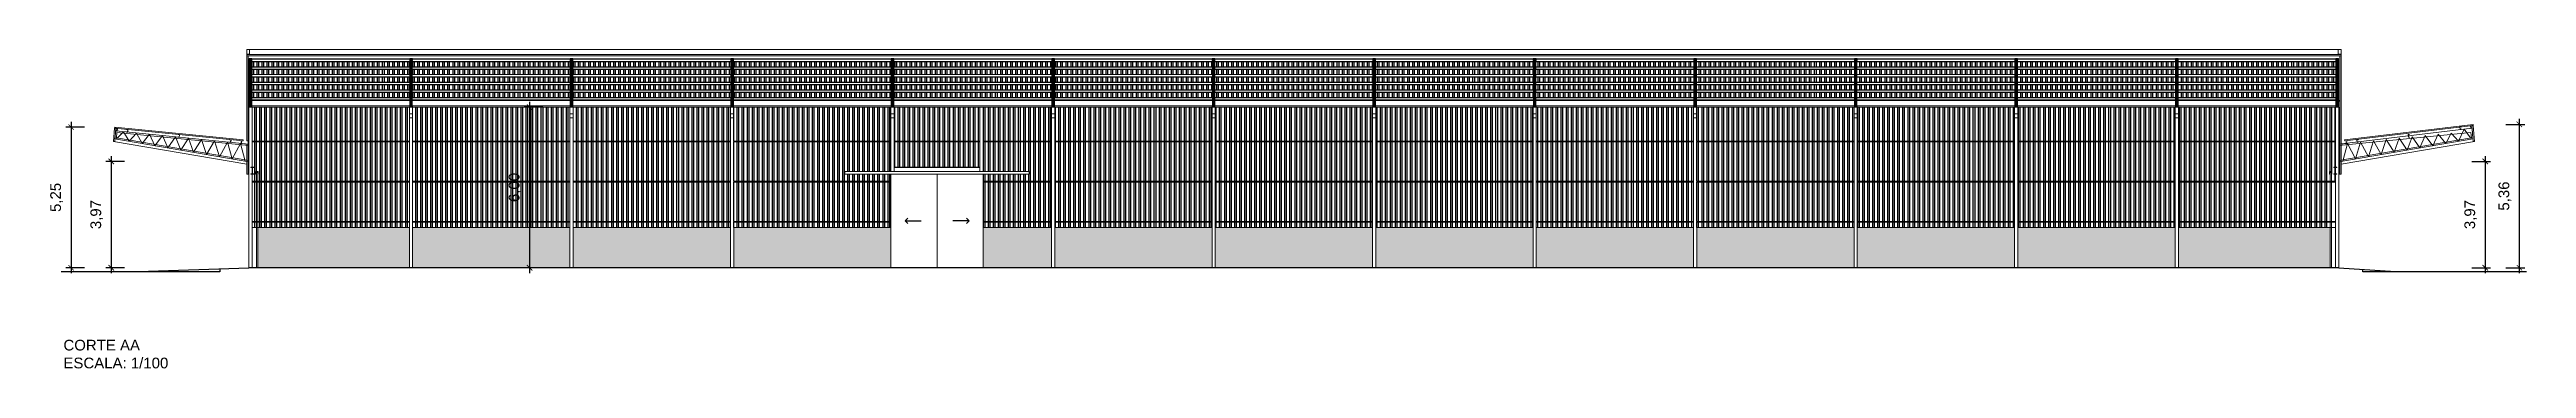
# Model space of a CAD drawing. Header units: inches. Extents: x 1286 to 7442, y -84 to 3420.
# Drawn here: x 2243.6 to 2336, y 80.7 to 92.6 of the extents above; entities that cross this region are included whole.
import ezdxf

# ---------------------------------------------------------------- set-up
doc = ezdxf.new("R2010")
doc.units = ezdxf.units.IN
doc.header["$LTSCALE"] = 3
doc.header["$MEASUREMENT"] = 0
for name, color, linetype, lineweight in [('ARQ_AÇO', 4, 'Continuous', 5), ('ARQ_ESQUADRIAS', 3, 'Continuous', 5), ('ARQ_VISTA', 2, 'Continuous', 5)]:
    doc.layers.add(name, color=color, linetype=linetype, lineweight=lineweight)
for name, color, linetype in [('ARQ_COTAS', 133, 'Continuous'), ('ARQ_HATCH', 8, 'Continuous'), ('ARQ_INDICAÇÃO', 133, 'Continuous'), ('ARQ_TEXTO', 133, 'Continuous')]:
    doc.layers.add(name, color=color, linetype=linetype)
doc.styles.add('1 - 200', font='arial.ttf', dxfattribs={"height": 0.4})
doc.dimstyles.new('1 - 200', dxfattribs={"dimtxt": 0.4, "dimasz": 0.2, "dimexe": 0.2, "dimexo": 0.2, "dimgap": 0.3, "dimtad": 1, "dimzin": 4, "dimtxsty": '1 - 200', "dimblk": 'ARCHTICK', "dimcen": 0.1, "dimdle": 0.2, "dimclrd": 256, "dimclre": 256, "dimclrt": 256, "dimazin": 0, "dimtfac": 1, "dimtix": 1, "dimtofl": 0, "dimtmove": 2, "dimatfit": 3, "dimldrblk": 'OPEN90', "dimfxl": 0.5, "dimfxlon": 1, "dimtolj": 1, "dimtzin": 0, "dimlwd": -1, "dimlwe": -1, "dimarcsym": 0})

msp = doc.modelspace()

# ---------------------------------------------------------------- texts
at = {"layer": 'ARQ_TEXTO', "insert": (2244.088, 81.804), "char_height": 0.4, "attachment_point": 1, "style": '1 - 200'}
msp.add_mtext_dynamic_manual_height_columns('CORTE AA\\PESCALA: 1/100', width=6.22474, gutter_width=10, heights=[0], dxfattribs=at)

# ---------------------------------------------------------------- blocks, each defined once
blk = doc.blocks.new('A$Cf1c9a2c4')
at = {"layer": 'ARQ_AÇO'}
blk.add_lwpolyline([(-0.01, 0.0025), (-0.01, 0.06), (0, 0.06), (0, -0.06), (-0.01, -0.06), (-0.01, -0.0025), (-0.25, -0.0025), (-0.25, -0.06), (-0.26, -0.06), (-0.26, 0.06), (-0.25, 0.06), (-0.25, 0.0025), (-0.01, 0.0025)], dxfattribs=at)
blk = doc.blocks.new('A$Cad615786')
at = {"layer": 'ARQ_AÇO'}
blk.add_lwpolyline([(0.05, 0.005), (0.005, 0.005), (0.005, 0.095), (0.05, 0.095), (0.05, 0.1), (0, 0.1), (0, 0), (0.05, 0), (0.05, 0), (0.05, 0.005)], dxfattribs=at)
blk = doc.blocks.new('_ArchTick')
at = {"color": 0, "linetype": 'ByBlock', "const_width": 0.15}
blk.add_lwpolyline([(-0.5, -0.5), (0.5, 0.5)], dxfattribs=at)
blk = doc.blocks.new('*D178')
at = {"layer": 'ARQ_COTAS', "transparency": 16777216}
for p, q in [((2261.483, 90.695), (2261.483, 84.295)), ((2261.983, 90.495), (2261.283, 90.495)), ((2261.983, 84.495), (2261.283, 84.495))]:
    blk.add_line(p, q, dxfattribs=at)
at = {"layer": 'Defpoints', "color": 0, "transparency": 16777216}
for p in [(2262.999, 90.495), (2261.483, 84.495), (2262.999, 84.495)]:
    blk.add_point(p, dxfattribs=at)
at = {"layer": 'ARQ_COTAS', "transparency": 16777216, "xscale": 0.2, "yscale": 0.2, "zscale": 0.2}
for p, rotation in [((2261.483, 90.495), 90), ((2261.483, 84.495), 270)]:
    blk.add_blockref('_ArchTick', p, dxfattribs=dict(at, rotation=rotation))
at = {"layer": 'ARQ_COTAS', "transparency": 16777216, "insert": (2260.942, 87.495), "char_height": 0.4, "attachment_point": 5, "rotation": 90, "style": '1 - 200'}
blk.add_mtext('\\A1;6,00', dxfattribs=at)
blk = doc.blocks.new('_Open90')
at = {"color": 0, "linetype": 'ByBlock', "lineweight": -2}
for p, q in [((0, 0), (-1, 0)), ((-0.5, 0.5), (0, 0)), ((0, 0), (-0.5, -0.5))]:
    blk.add_line(p, q, dxfattribs=at)
blk = doc.blocks.new('*D179')
at = {"layer": 'ARQ_COTAS', "transparency": 16777216}
for p, q in [((2246.372, 88.466), (2245.672, 88.466)), ((2245.872, 88.666), (2245.872, 84.295)), ((2246.372, 84.495), (2245.672, 84.495))]:
    blk.add_line(p, q, dxfattribs=at)
at = {"layer": 'Defpoints', "color": 0, "transparency": 16777216}
for p in [(2250.929, 88.466), (2245.872, 84.495), (2251.009, 84.495)]:
    blk.add_point(p, dxfattribs=at)
at = {"layer": 'ARQ_COTAS', "transparency": 16777216, "xscale": 0.2, "yscale": 0.2, "zscale": 0.2}
for p, rotation in [((2245.872, 88.466), 90), ((2245.872, 84.495), 270)]:
    blk.add_blockref('_ArchTick', p, dxfattribs=dict(at, rotation=rotation))
at = {"layer": 'ARQ_COTAS', "transparency": 16777216, "insert": (2245.332, 86.481), "char_height": 0.4, "attachment_point": 5, "rotation": 90, "style": '1 - 200'}
blk.add_mtext('\\A1;3,97', dxfattribs=at)
blk = doc.blocks.new('*D180')
at = {"layer": 'ARQ_COTAS', "transparency": 16777216}
for p, q in [((2244.872, 89.749), (2244.172, 89.749)), ((2244.372, 89.949), (2244.372, 84.295)), ((2244.872, 84.495), (2244.172, 84.495))]:
    blk.add_line(p, q, dxfattribs=at)
at = {"layer": 'Defpoints', "color": 0, "transparency": 16777216}
for p in [(2246.003, 89.749), (2244.372, 84.495), (2251.009, 84.495)]:
    blk.add_point(p, dxfattribs=at)
at = {"layer": 'ARQ_COTAS', "transparency": 16777216, "xscale": 0.2, "yscale": 0.2, "zscale": 0.2}
for p, rotation in [((2244.372, 89.749), 90), ((2244.372, 84.495), 270)]:
    blk.add_blockref('_ArchTick', p, dxfattribs=dict(at, rotation=rotation))
at = {"layer": 'ARQ_COTAS', "transparency": 16777216, "insert": (2243.832, 87.122), "char_height": 0.4, "attachment_point": 5, "rotation": 90, "style": '1 - 200'}
blk.add_mtext('\\A1;5,25', dxfattribs=at)
blk = doc.blocks.new('*D181')
at = {"layer": 'ARQ_COTAS', "transparency": 16777216}
for p, q in [((2333.961, 88.466), (2334.661, 88.466)), ((2334.461, 88.666), (2334.461, 84.295)), ((2333.961, 84.495), (2334.661, 84.495))]:
    blk.add_line(p, q, dxfattribs=at)
at = {"layer": 'Defpoints', "color": 0, "transparency": 16777216}
for p in [(2329.079, 88.466), (2328.999, 84.495), (2334.461, 84.495)]:
    blk.add_point(p, dxfattribs=at)
at = {"layer": 'ARQ_COTAS', "transparency": 16777216, "xscale": 0.2, "yscale": 0.2, "zscale": 0.2}
for p, rotation in [((2334.461, 88.466), 90), ((2334.461, 84.495), 270)]:
    blk.add_blockref('_ArchTick', p, dxfattribs=dict(at, rotation=rotation))
at = {"layer": 'ARQ_COTAS', "transparency": 16777216, "insert": (2333.921, 86.481), "char_height": 0.4, "attachment_point": 5, "rotation": 90, "style": '1 - 200'}
blk.add_mtext('\\A1;3,97', dxfattribs=at)
blk = doc.blocks.new('*D182')
at = {"layer": 'ARQ_COTAS', "transparency": 16777216}
for p, q in [((2335.233, 89.851), (2335.933, 89.851)), ((2335.733, 90.051), (2335.733, 84.295)), ((2335.233, 84.495), (2335.933, 84.495))]:
    blk.add_line(p, q, dxfattribs=at)
at = {"layer": 'Defpoints', "color": 0, "transparency": 16777216}
for p in [(2334.006, 89.851), (2328.999, 84.495), (2335.733, 84.495)]:
    blk.add_point(p, dxfattribs=at)
at = {"layer": 'ARQ_COTAS', "transparency": 16777216, "xscale": 0.2, "yscale": 0.2, "zscale": 0.2}
for p, rotation in [((2335.733, 89.851), 90), ((2335.733, 84.495), 270)]:
    blk.add_blockref('_ArchTick', p, dxfattribs=dict(at, rotation=rotation))
at = {"layer": 'ARQ_COTAS', "transparency": 16777216, "insert": (2335.193, 87.173), "char_height": 0.4, "attachment_point": 5, "rotation": 90, "style": '1 - 200'}
blk.add_mtext('\\A1;5,36', dxfattribs=at)

# ---------------------------------------------------------------- dimensions: what is measured, and where the dimension line sits
at = {"layer": 'ARQ_COTAS'}
for base, p1, p2, picture, middle in [((2261.483, 84.495), (2262.999, 90.495), (2262.999, 84.495), '*D178', (2260.942, 87.495)), ((2244.372, 84.495), (2246.003, 89.749), (2251.009, 84.495), '*D180', (2243.832, 87.122)), ((2335.733, 84.495), (2334.006, 89.851), (2328.999, 84.495), '*D182', (2335.193, 87.173)), ((2245.872, 84.495), (2250.929, 88.466), (2251.009, 84.495), '*D179', (2245.332, 86.481)), ((2334.461, 84.495), (2329.079, 88.466), (2328.999, 84.495), '*D181', (2333.921, 86.481))]:
    dim = msp.add_linear_dim(base=base, p1=p1, p2=p2, angle=90, dimstyle='1 - 200', dxfattribs=at)
    dim.commit()
    dim.dimension.update_dxf_attribs({"geometry": picture, "text_midpoint": middle})

# ---------------------------------------------------------------- hatches: boundary and pattern name
at = {"layer": 'ARQ_HATCH'}
h = msp.add_hatch(dxfattribs=at)
h.set_pattern_fill('ANSI32', scale=0.5, angle=45)
h.paths.add_polyline_path([(2257.011, 91.039), (2251.117, 91.039), (2251.117, 90.859), (2257.011, 90.859)])
h.paths.add_polyline_path([(2257.011, 91.3), (2257.011, 91.325), (2251.117, 91.325), (2251.117, 91.3), (2251.117, 91.146), (2257.011, 91.146)])
h.paths.add_polyline_path([(2257.011, 91.612), (2251.117, 91.612), (2251.117, 91.432), (2257.011, 91.432)])
h.paths.add_polyline_path([(2257.011, 91.899), (2251.117, 91.899), (2251.117, 91.719), (2257.011, 91.719)])
h.paths.add_polyline_path([(2257.011, 92.185), (2251.117, 92.185), (2251.117, 92.005), (2257.011, 92.005)])
h.paths.add_polyline_path([(2263.001, 92.185), (2257.107, 92.185), (2257.107, 92.005), (2263.001, 92.005)])
h.paths.add_polyline_path([(2263.001, 91.899), (2257.107, 91.899), (2257.107, 91.719), (2263.001, 91.719)])
h.paths.add_polyline_path([(2263.001, 91.612), (2257.107, 91.612), (2257.107, 91.432), (2263.001, 91.432)])
h.paths.add_polyline_path([(2263.001, 91.3), (2263.001, 91.325), (2257.107, 91.325), (2257.107, 91.3), (2257.107, 91.146), (2263.001, 91.146)])
h.paths.add_polyline_path([(2263.001, 91.039), (2257.107, 91.039), (2257.107, 90.859), (2263.001, 90.859)])
h.paths.add_polyline_path([(2268.991, 91.039), (2263.097, 91.039), (2263.097, 90.859), (2268.991, 90.859)])
h.paths.add_polyline_path([(2268.991, 91.3), (2268.991, 91.325), (2263.097, 91.325), (2263.097, 91.3), (2263.097, 91.146), (2268.991, 91.146)])
h.paths.add_polyline_path([(2268.991, 91.612), (2263.097, 91.612), (2263.097, 91.432), (2268.991, 91.432)])
h.paths.add_polyline_path([(2268.991, 91.899), (2263.097, 91.899), (2263.097, 91.719), (2268.991, 91.719)])
h.paths.add_polyline_path([(2268.991, 92.185), (2263.097, 92.185), (2263.097, 92.005), (2268.991, 92.005)])
h.paths.add_polyline_path([(2274.981, 91.039), (2269.087, 91.039), (2269.087, 90.859), (2274.981, 90.859)])
h.paths.add_polyline_path([(2274.981, 91.3), (2274.981, 91.325), (2269.087, 91.325), (2269.087, 91.3), (2269.087, 91.146), (2274.981, 91.146)])
h.paths.add_polyline_path([(2274.981, 91.612), (2269.087, 91.612), (2269.087, 91.432), (2274.981, 91.432)])
h.paths.add_polyline_path([(2274.981, 91.899), (2269.087, 91.899), (2269.087, 91.719), (2274.981, 91.719)])
h.paths.add_polyline_path([(2274.981, 92.185), (2269.087, 92.185), (2269.087, 92.005), (2274.981, 92.005)])
h.paths.add_polyline_path([(2280.971, 91.039), (2275.077, 91.039), (2275.077, 90.859), (2280.971, 90.859)])
h.paths.add_polyline_path([(2280.971, 91.3), (2280.971, 91.325), (2275.077, 91.325), (2275.077, 91.3), (2275.077, 91.146), (2280.971, 91.146)])
h.paths.add_polyline_path([(2280.971, 91.612), (2275.077, 91.612), (2275.077, 91.432), (2280.971, 91.432)])
h.paths.add_polyline_path([(2280.971, 91.899), (2275.077, 91.899), (2275.077, 91.719), (2280.971, 91.719)])
h.paths.add_polyline_path([(2280.971, 92.185), (2275.077, 92.185), (2275.077, 92.005), (2280.971, 92.005)])
h.paths.add_polyline_path([(2286.961, 91.039), (2281.067, 91.039), (2281.067, 90.859), (2286.961, 90.859)])
h.paths.add_polyline_path([(2286.961, 91.3), (2286.961, 91.325), (2281.067, 91.325), (2281.067, 91.3), (2281.067, 91.146), (2286.961, 91.146)])
h.paths.add_polyline_path([(2286.961, 91.612), (2281.067, 91.612), (2281.067, 91.432), (2286.961, 91.432)])
h.paths.add_polyline_path([(2286.961, 91.899), (2281.067, 91.899), (2281.067, 91.719), (2286.961, 91.719)])
h.paths.add_polyline_path([(2286.961, 92.185), (2281.067, 92.185), (2281.067, 92.005), (2286.961, 92.005)])
h.paths.add_polyline_path([(2292.951, 92.185), (2287.057, 92.185), (2287.057, 92.005), (2292.951, 92.005)])
h.paths.add_polyline_path([(2292.951, 91.899), (2287.057, 91.899), (2287.057, 91.719), (2292.951, 91.719)])
h.paths.add_polyline_path([(2292.951, 91.612), (2287.057, 91.612), (2287.057, 91.432), (2292.951, 91.432)])
h.paths.add_polyline_path([(2292.951, 91.3), (2292.951, 91.325), (2287.057, 91.325), (2287.057, 91.3), (2287.057, 91.146), (2292.951, 91.146)])
h.paths.add_polyline_path([(2292.951, 91.039), (2287.057, 91.039), (2287.057, 90.859), (2292.951, 90.859)])
h.paths.add_polyline_path([(2298.941, 91.039), (2293.047, 91.039), (2293.047, 90.859), (2298.941, 90.859)])
h.paths.add_polyline_path([(2298.941, 91.3), (2298.941, 91.325), (2293.047, 91.325), (2293.047, 91.3), (2293.047, 91.146), (2298.941, 91.146)])
h.paths.add_polyline_path([(2298.941, 91.612), (2293.047, 91.612), (2293.047, 91.432), (2298.941, 91.432)])
h.paths.add_polyline_path([(2298.941, 91.899), (2293.047, 91.899), (2293.047, 91.719), (2298.941, 91.719)])
h.paths.add_polyline_path([(2298.941, 92.185), (2293.047, 92.185), (2293.047, 92.005), (2298.941, 92.005)])
h.paths.add_polyline_path([(2304.931, 92.185), (2299.037, 92.185), (2299.037, 92.005), (2304.931, 92.005)])
h.paths.add_polyline_path([(2304.931, 91.612), (2299.037, 91.612), (2299.037, 91.432), (2304.931, 91.432)])
h.paths.add_polyline_path([(2304.931, 91.899), (2299.037, 91.899), (2299.037, 91.719), (2304.931, 91.719)])
h.paths.add_polyline_path([(2304.931, 91.3), (2304.931, 91.325), (2299.037, 91.325), (2299.037, 91.3), (2299.037, 91.146), (2304.931, 91.146)])
h.paths.add_polyline_path([(2304.931, 91.039), (2299.037, 91.039), (2299.037, 90.859), (2304.931, 90.859)])
h.paths.add_polyline_path([(2310.921, 91.039), (2305.027, 91.039), (2305.027, 90.859), (2310.921, 90.859)])
h.paths.add_polyline_path([(2310.921, 91.3), (2310.921, 91.325), (2305.027, 91.325), (2305.027, 91.3), (2305.027, 91.146), (2310.921, 91.146)])
h.paths.add_polyline_path([(2310.921, 91.612), (2305.027, 91.612), (2305.027, 91.432), (2310.921, 91.432)])
h.paths.add_polyline_path([(2310.921, 91.899), (2305.027, 91.899), (2305.027, 91.719), (2310.921, 91.719)])
h.paths.add_polyline_path([(2310.921, 92.185), (2305.027, 92.185), (2305.027, 92.005), (2310.921, 92.005)])
h.paths.add_polyline_path([(2316.911, 92.185), (2311.017, 92.185), (2311.017, 92.005), (2316.911, 92.005)])
h.paths.add_polyline_path([(2316.911, 91.899), (2311.017, 91.899), (2311.017, 91.719), (2316.911, 91.719)])
h.paths.add_polyline_path([(2316.911, 91.612), (2311.017, 91.612), (2311.017, 91.432), (2316.911, 91.432)])
h.paths.add_polyline_path([(2316.911, 91.3), (2316.911, 91.325), (2311.017, 91.325), (2311.017, 91.3), (2311.017, 91.146), (2316.911, 91.146)])
h.paths.add_polyline_path([(2316.911, 91.039), (2311.017, 91.039), (2311.017, 90.859), (2316.911, 90.859)])
h.paths.add_polyline_path([(2328.891, 91.039), (2322.997, 91.039), (2322.997, 90.859), (2328.891, 90.859)])
h.paths.add_polyline_path([(2328.891, 91.3), (2328.891, 91.325), (2322.997, 91.325), (2322.997, 91.3), (2322.997, 91.146), (2328.891, 91.146)])
h.paths.add_polyline_path([(2328.891, 91.612), (2322.997, 91.612), (2322.997, 91.432), (2328.891, 91.432)])
h.paths.add_polyline_path([(2328.891, 91.899), (2322.997, 91.899), (2322.997, 91.719), (2328.891, 91.719)])
h.paths.add_polyline_path([(2328.891, 92.185), (2322.997, 92.185), (2322.997, 92.005), (2328.891, 92.005)])
h.paths.add_polyline_path([(2322.901, 92.185), (2317.007, 92.185), (2317.007, 92.005), (2322.901, 92.005)])
h.paths.add_polyline_path([(2322.901, 91.899), (2317.007, 91.899), (2317.007, 91.719), (2322.901, 91.719)])
h.paths.add_polyline_path([(2322.901, 91.612), (2317.007, 91.612), (2317.007, 91.432), (2322.901, 91.432)])
h.paths.add_polyline_path([(2322.901, 91.3), (2322.901, 91.325), (2317.007, 91.325), (2317.007, 91.3), (2317.007, 91.146), (2322.901, 91.146)])
h.paths.add_polyline_path([(2322.901, 91.039), (2317.007, 91.039), (2317.007, 90.859), (2322.901, 90.859)])
h = msp.add_hatch(dxfattribs=at)
h.set_pattern_fill('ANSI32', color=250, scale=0.5, angle=45)
h.set_pattern_definition([(90, (2312.17093, 86.09793), (-0.1875, 0), []), (90, (2312.23343, 86.16043), (-0.1875, 0), [])])
h.paths.add_polyline_path([(2316.899, 86.195), (2311.029, 86.195), (2311.029, 85.995), (2316.899, 85.995)])
h.paths.add_polyline_path([(2328.669, 86.195), (2323.009, 86.195), (2323.009, 85.995), (2328.669, 85.995)])
h.paths.add_polyline_path([(2322.889, 86.195), (2317.019, 86.195), (2317.019, 85.995), (2322.889, 85.995)])
h.paths.add_polyline_path([(2310.909, 86.195), (2305.039, 86.195), (2305.039, 85.995), (2310.909, 85.995)])
h.paths.add_polyline_path([(2304.919, 86.195), (2299.049, 86.195), (2299.049, 85.995), (2304.919, 85.995)])
h.paths.add_polyline_path([(2292.939, 86.195), (2287.069, 86.195), (2287.069, 85.995), (2292.939, 85.995)])
h.paths.add_polyline_path([(2298.929, 86.195), (2293.059, 86.195), (2293.059, 85.995), (2298.929, 85.995)])
h.paths.add_polyline_path([(2286.949, 86.195), (2281.079, 86.195), (2281.079, 85.995), (2286.949, 85.995)])
h.paths.add_polyline_path([(2280.959, 86.195), (2278.409, 86.195), (2278.409, 85.995), (2280.959, 85.995)])
h.paths.add_polyline_path([(2274.969, 86.195), (2269.099, 86.195), (2269.099, 85.995), (2274.969, 85.995)])
h.paths.add_polyline_path([(2268.979, 86.195), (2263.109, 86.195), (2263.109, 85.995), (2268.979, 85.995)])
h.paths.add_polyline_path([(2262.989, 86.195), (2257.119, 86.195), (2257.119, 85.995), (2262.989, 85.995)])
h.paths.add_polyline_path([(2256.999, 86.195), (2251.339, 86.195), (2251.339, 85.995), (2256.999, 85.995)])
h.paths.add_polyline_path([(2251.289, 87.695), (2251.129, 87.695), (2251.129, 86.225), (2251.289, 86.225)])
h.paths.add_polyline_path([(2251.289, 86.195), (2251.129, 86.195), (2251.129, 85.995), (2251.289, 85.995)])
h.paths.add_polyline_path([(2256.999, 87.695), (2251.339, 87.695), (2251.339, 86.225), (2256.999, 86.225)])
h.paths.add_polyline_path([(2256.999, 89.195), (2251.129, 89.195), (2251.129, 88.255), (2251.199, 88.255), (2251.199, 88.245), (2251.142, 88.245), (2251.142, 88.005), (2251.199, 88.005), (2251.199, 87.995), (2251.129, 87.995), (2251.129, 87.725), (2251.289, 87.725), (2251.289, 87.995), (2251.269, 87.995), (2251.269, 88.095), (2251.359, 88.095), (2251.359, 87.995), (2251.358, 87.725), (2256.999, 87.725)])
h.paths.add_polyline_path([(2256.999, 90.495), (2251.129, 90.495), (2251.129, 89.225), (2256.999, 89.225)])
h.paths.add_polyline_path([(2262.989, 90.495), (2257.119, 90.495), (2257.119, 89.225), (2262.989, 89.225)])
h.paths.add_polyline_path([(2262.989, 89.195), (2257.119, 89.195), (2257.119, 87.725), (2262.989, 87.725)])
h.paths.add_polyline_path([(2262.989, 87.695), (2257.119, 87.695), (2257.119, 86.225), (2262.989, 86.225)])
h.paths.add_polyline_path([(2268.979, 87.695), (2263.109, 87.695), (2263.109, 86.225), (2268.979, 86.225)])
h.paths.add_polyline_path([(2268.979, 89.195), (2263.109, 89.195), (2263.109, 87.725), (2268.979, 87.725)])
h.paths.add_polyline_path([(2268.979, 90.495), (2263.109, 90.495), (2263.109, 89.225), (2268.979, 89.225)])
h.paths.add_polyline_path([(2274.969, 90.495), (2269.099, 90.495), (2269.099, 89.225), (2274.969, 89.225)])
h.paths.add_polyline_path([(2274.969, 89.195), (2269.099, 89.195), (2269.099, 87.725), (2274.969, 87.725), (2274.969, 87.995), (2273.249, 87.995), (2273.249, 88.095), (2274.969, 88.095)])
h.paths.add_polyline_path([(2274.969, 87.695), (2269.099, 87.695), (2269.099, 86.225), (2274.969, 86.225)])
h.paths.add_polyline_path([(2278.289, 89.195), (2275.089, 89.195), (2275.089, 88.255), (2278.289, 88.255)])
h.paths.add_polyline_path([(2278.289, 90.495), (2275.089, 90.495), (2275.089, 89.225), (2278.289, 89.225)])
h.paths.add_polyline_path([(2280.959, 90.495), (2278.409, 90.495), (2278.409, 89.225), (2280.959, 89.225)])
h.paths.add_polyline_path([(2280.959, 89.195), (2278.409, 89.195), (2278.409, 88.095), (2280.129, 88.095), (2280.129, 87.995), (2278.409, 87.995), (2278.409, 87.725), (2280.959, 87.725)])
h.paths.add_polyline_path([(2280.959, 87.695), (2278.409, 87.695), (2278.409, 86.225), (2280.959, 86.225)])
h.paths.add_polyline_path([(2286.949, 87.695), (2281.079, 87.695), (2281.079, 86.225), (2286.949, 86.225)])
h.paths.add_polyline_path([(2286.949, 89.195), (2281.079, 89.195), (2281.079, 87.725), (2286.949, 87.725)])
h.paths.add_polyline_path([(2286.949, 90.495), (2281.079, 90.495), (2281.079, 89.225), (2286.949, 89.225)])
h.paths.add_polyline_path([(2292.939, 89.195), (2287.069, 89.195), (2287.069, 87.725), (2292.939, 87.725)])
h.paths.add_polyline_path([(2292.939, 87.695), (2287.069, 87.695), (2287.069, 86.225), (2292.939, 86.225)])
h.paths.add_polyline_path([(2292.939, 90.495), (2287.069, 90.495), (2287.069, 89.225), (2292.939, 89.225)])
h.paths.add_polyline_path([(2298.929, 90.495), (2293.059, 90.495), (2293.059, 89.225), (2298.929, 89.225)])
h.paths.add_polyline_path([(2298.929, 87.695), (2293.059, 87.695), (2293.059, 86.225), (2298.929, 86.225)])
h.paths.add_polyline_path([(2298.929, 89.195), (2293.059, 89.195), (2293.059, 87.725), (2298.929, 87.725)])
h.paths.add_polyline_path([(2304.919, 89.195), (2299.049, 89.195), (2299.049, 87.725), (2304.919, 87.725)])
h.paths.add_polyline_path([(2304.919, 90.495), (2299.049, 90.495), (2299.049, 89.225), (2304.919, 89.225)])
h.paths.add_polyline_path([(2304.919, 87.695), (2299.049, 87.695), (2299.049, 86.225), (2304.919, 86.225)])
h.paths.add_polyline_path([(2310.909, 87.695), (2305.039, 87.695), (2305.039, 86.225), (2310.909, 86.225)])
h.paths.add_polyline_path([(2310.909, 89.195), (2305.039, 89.195), (2305.039, 87.725), (2310.909, 87.725)])
h.paths.add_polyline_path([(2310.909, 90.495), (2305.039, 90.495), (2305.039, 89.225), (2310.909, 89.225)])
h.paths.add_polyline_path([(2316.899, 90.495), (2311.029, 90.495), (2311.029, 89.225), (2316.899, 89.225)])
h.paths.add_polyline_path([(2316.899, 89.195), (2311.029, 89.195), (2311.029, 87.725), (2316.899, 87.725)])
h.paths.add_polyline_path([(2316.899, 87.695), (2311.029, 87.695), (2311.029, 86.225), (2316.899, 86.225)])
h.paths.add_polyline_path([(2322.889, 87.695), (2317.019, 87.695), (2317.019, 86.225), (2322.889, 86.225)])
h.paths.add_polyline_path([(2322.889, 89.195), (2317.019, 89.195), (2317.019, 87.725), (2322.889, 87.725)])
h.paths.add_polyline_path([(2322.889, 90.495), (2317.019, 90.495), (2317.019, 89.225), (2322.889, 89.225)])
h.paths.add_polyline_path([(2328.879, 90.495), (2323.009, 90.495), (2323.009, 89.225), (2328.879, 89.225)])
h.paths.add_polyline_path([(2328.879, 89.195), (2323.009, 89.195), (2323.009, 87.725), (2328.669, 87.725), (2328.669, 87.995), (2328.649, 87.995), (2328.649, 88.095), (2328.739, 88.095), (2328.739, 87.995), (2328.738, 87.725), (2328.879, 87.725), (2328.879, 87.995), (2328.809, 87.995), (2328.809, 88.005), (2328.867, 88.005), (2328.867, 88.245), (2328.809, 88.245), (2328.809, 88.255), (2328.879, 88.255)])
h.paths.add_polyline_path([(2328.669, 87.695), (2323.009, 87.695), (2323.009, 86.225), (2328.669, 86.225)])
h = msp.add_hatch(dxfattribs=at)
h.set_pattern_fill('AR-SAND', color=250, scale=0.2)
h.set_pattern_definition([(37.5, (0, 0), (-0.01259867, 0.385364754), [0, -0.304, 0, -0.34, 0, -0.325]), (7.5, (0, 0), (0.35395534, 0.56442921), [0, -0.164, 0, -0.274, 0, -0.105]), (327.5, (-0.246, 0), (0.62282837, 0.00113181), [0, -0.1, 0, -0.36, 0, -0.47]), (317.5, (-0.246, 0), (0.60122532, 0.17553511), [0, -0.05, 0, -0.236, 0, -0.27])])
h.paths.add_polyline_path([(2328.669, 85.995), (2323.009, 85.995), (2323.009, 84.495), (2328.669, 84.495)])
h.paths.add_polyline_path([(2322.889, 85.995), (2317.019, 85.995), (2317.019, 84.495), (2322.889, 84.495)])
h.paths.add_polyline_path([(2316.899, 85.995), (2311.029, 85.995), (2311.029, 84.495), (2316.899, 84.495)])
h.paths.add_polyline_path([(2310.909, 85.995), (2305.039, 85.995), (2305.039, 84.495), (2310.909, 84.495)])
h.paths.add_polyline_path([(2304.919, 85.995), (2299.049, 85.995), (2299.049, 84.495), (2304.919, 84.495)])
h.paths.add_polyline_path([(2298.929, 85.995), (2293.059, 85.995), (2293.059, 84.495), (2298.929, 84.495)])
h.paths.add_polyline_path([(2292.939, 85.995), (2287.069, 85.995), (2287.069, 84.495), (2292.939, 84.495)])
h.paths.add_polyline_path([(2286.949, 85.995), (2281.079, 85.995), (2281.079, 84.495), (2286.949, 84.495)])
h.paths.add_polyline_path([(2280.959, 85.995), (2278.409, 85.995), (2278.409, 84.495), (2280.959, 84.495)])
h.paths.add_polyline_path([(2274.969, 85.995), (2269.099, 85.995), (2269.099, 84.495), (2274.969, 84.495)])
h.paths.add_polyline_path([(2268.979, 85.995), (2263.109, 85.995), (2263.109, 84.495), (2268.979, 84.495)])
h.paths.add_polyline_path([(2262.989, 85.995), (2257.119, 85.995), (2257.119, 84.495), (2262.989, 84.495)])
h.paths.add_polyline_path([(2256.999, 85.995), (2251.339, 85.995), (2251.339, 84.495), (2256.999, 84.495)])

# ---------------------------------------------------------------- linework, layer by layer
at = {"color": 6}
for points in [[(2249.922, 84.448), (2249.922, 84.345), (2244.009, 84.345)], [(2328.999, 84.495), (2251.009, 84.495)], [(2335.999, 84.345), (2329.888, 84.345), (2329.888, 84.426)]]:
    msp.add_lwpolyline(points, dxfattribs=at)
at = {"layer": 'ARQ_AÇO'}
for points in [[(2251.029, 92.465), (2250.929, 92.465), (2250.929, 92.212), (2250.927, 92.212), (2250.927, 92.467), (2251.029, 92.467), (2251.029, 92.465)], [(2328.979, 92.465), (2329.079, 92.465), (2329.079, 92.212), (2329.081, 92.212), (2329.081, 92.467), (2328.979, 92.467), (2328.979, 92.465)], [(2246, 89.209), (2245.95, 89.214), (2245.999, 89.71), (2246.049, 89.705), (2246, 89.209)], [(2245.999, 89.71), (2246.003, 89.749), (2250.796, 89.27), (2250.792, 89.23), (2245.999, 89.71)], [(2334.01, 89.811), (2334.006, 89.851), (2329.213, 89.27), (2329.217, 89.23), (2334.01, 89.811)], [(2334.009, 89.209), (2334.059, 89.214), (2334.01, 89.811), (2333.96, 89.806), (2334.009, 89.209)], [(2251.009, 84.495), (2246.889, 84.355), (2246.89, 84.345), (2251.01, 84.485), (2251.009, 84.495)], [(2331.111, 84.355), (2331.111, 84.345), (2328.999, 84.485), (2328.999, 84.495), (2331.111, 84.355)]]:
    msp.add_lwpolyline(points, dxfattribs=at)
for points in [[(2250.929, 92.415), (2329.079, 92.415), (2329.079, 92.465), (2250.929, 92.465)], [(2250.979, 89.235), (2250.929, 89.235), (2250.929, 92.415), (2250.979, 92.415)], [(2251.021, 92.311), (2251.117, 92.311), (2251.117, 92.237), (2251.119, 92.237), (2251.119, 92.313), (2251.019, 92.313), (2251.019, 92.237), (2251.021, 92.237)], [(2251.117, 92.311), (2251.021, 92.311), (2251.021, 92.237), (2251.019, 92.237), (2251.019, 92.313), (2251.119, 92.313), (2251.119, 92.237), (2251.117, 92.237)], [(2257.011, 92.311), (2257.107, 92.311), (2257.107, 92.237), (2257.109, 92.237), (2257.109, 92.313), (2257.009, 92.313), (2257.009, 92.237), (2257.011, 92.237)], [(2263.001, 92.311), (2263.097, 92.311), (2263.097, 92.237), (2263.099, 92.237), (2263.099, 92.313), (2262.999, 92.313), (2262.999, 92.237), (2263.001, 92.237)], [(2268.991, 92.311), (2269.087, 92.311), (2269.087, 92.237), (2269.089, 92.237), (2269.089, 92.313), (2268.989, 92.313), (2268.989, 92.237), (2268.991, 92.237)], [(2274.981, 92.311), (2275.077, 92.311), (2275.077, 92.237), (2275.079, 92.237), (2275.079, 92.313), (2274.979, 92.313), (2274.979, 92.237), (2274.981, 92.237)], [(2280.971, 92.311), (2281.067, 92.311), (2281.067, 92.237), (2281.069, 92.237), (2281.069, 92.313), (2280.969, 92.313), (2280.969, 92.237), (2280.971, 92.237)], [(2286.961, 92.311), (2287.057, 92.311), (2287.057, 92.237), (2287.059, 92.237), (2287.059, 92.313), (2286.959, 92.313), (2286.959, 92.237), (2286.961, 92.237)], [(2292.951, 92.311), (2293.047, 92.311), (2293.047, 92.237), (2293.049, 92.237), (2293.049, 92.313), (2292.949, 92.313), (2292.949, 92.237), (2292.951, 92.237)], [(2298.941, 92.311), (2299.037, 92.311), (2299.037, 92.237), (2299.039, 92.237), (2299.039, 92.313), (2298.939, 92.313), (2298.939, 92.237), (2298.941, 92.237)], [(2304.931, 92.311), (2305.027, 92.311), (2305.027, 92.237), (2305.029, 92.237), (2305.029, 92.313), (2304.929, 92.313), (2304.929, 92.237), (2304.931, 92.237)], [(2310.921, 92.311), (2311.017, 92.311), (2311.017, 92.237), (2311.019, 92.237), (2311.019, 92.313), (2310.919, 92.313), (2310.919, 92.237), (2310.921, 92.237)], [(2316.911, 92.311), (2317.007, 92.311), (2317.007, 92.237), (2317.009, 92.237), (2317.009, 92.313), (2316.909, 92.313), (2316.909, 92.237), (2316.911, 92.237)], [(2322.901, 92.311), (2322.997, 92.311), (2322.997, 92.237), (2322.999, 92.237), (2322.999, 92.313), (2322.899, 92.313), (2322.899, 92.237), (2322.901, 92.237)], [(2328.891, 92.311), (2328.987, 92.311), (2328.987, 92.237), (2328.989, 92.237), (2328.989, 92.313), (2328.889, 92.313), (2328.889, 92.237), (2328.891, 92.237)], [(2329.079, 87.995), (2329.029, 87.995), (2329.029, 92.415), (2329.079, 92.415)], [(2250.979, 90.715), (2251.009, 90.715), (2251.009, 90.745), (2250.979, 90.745)], [(2251.021, 91.3), (2251.051, 91.3), (2251.051, 91.342), (2251.021, 91.342)], [(2251.021, 91.3), (2251.051, 91.3), (2251.051, 91.342), (2251.021, 91.342)], [(2251.117, 91.3), (2251.087, 91.3), (2251.087, 91.342), (2251.117, 91.342)], [(2251.117, 91.3), (2251.087, 91.3), (2251.087, 91.342), (2251.117, 91.342)], [(2257.011, 91.3), (2257.041, 91.3), (2257.041, 91.342), (2257.011, 91.342)], [(2257.107, 91.3), (2257.077, 91.3), (2257.077, 91.342), (2257.107, 91.342)], [(2263.001, 91.3), (2263.031, 91.3), (2263.031, 91.342), (2263.001, 91.342)], [(2263.097, 91.3), (2263.067, 91.3), (2263.067, 91.342), (2263.097, 91.342)], [(2268.991, 91.3), (2269.021, 91.3), (2269.021, 91.342), (2268.991, 91.342)], [(2269.087, 91.3), (2269.057, 91.3), (2269.057, 91.342), (2269.087, 91.342)], [(2274.981, 91.3), (2275.011, 91.3), (2275.011, 91.342), (2274.981, 91.342)], [(2275.077, 91.3), (2275.047, 91.3), (2275.047, 91.342), (2275.077, 91.342)], [(2280.971, 91.3), (2281.001, 91.3), (2281.001, 91.342), (2280.971, 91.342)], [(2281.067, 91.3), (2281.037, 91.3), (2281.037, 91.342), (2281.067, 91.342)], [(2286.961, 91.3), (2286.991, 91.3), (2286.991, 91.342), (2286.961, 91.342)], [(2287.057, 91.3), (2287.027, 91.3), (2287.027, 91.342), (2287.057, 91.342)], [(2292.951, 91.3), (2292.981, 91.3), (2292.981, 91.342), (2292.951, 91.342)], [(2293.047, 91.3), (2293.017, 91.3), (2293.017, 91.342), (2293.047, 91.342)], [(2298.941, 91.3), (2298.971, 91.3), (2298.971, 91.342), (2298.941, 91.342)], [(2299.037, 91.3), (2299.007, 91.3), (2299.007, 91.342), (2299.037, 91.342)], [(2304.931, 91.3), (2304.961, 91.3), (2304.961, 91.342), (2304.931, 91.342)], [(2305.027, 91.3), (2304.997, 91.3), (2304.997, 91.342), (2305.027, 91.342)], [(2310.921, 91.3), (2310.951, 91.3), (2310.951, 91.342), (2310.921, 91.342)], [(2311.017, 91.3), (2310.987, 91.3), (2310.987, 91.342), (2311.017, 91.342)], [(2316.911, 91.3), (2316.941, 91.3), (2316.941, 91.342), (2316.911, 91.342)], [(2317.007, 91.3), (2316.977, 91.3), (2316.977, 91.342), (2317.007, 91.342)], [(2322.901, 91.3), (2322.931, 91.3), (2322.931, 91.342), (2322.901, 91.342)], [(2322.997, 91.3), (2322.967, 91.3), (2322.967, 91.342), (2322.997, 91.342)], [(2328.891, 91.3), (2328.921, 91.3), (2328.921, 91.342), (2328.891, 91.342)], [(2328.987, 91.3), (2328.957, 91.3), (2328.957, 91.342), (2328.987, 91.342)], [(2329.029, 90.715), (2328.999, 90.715), (2328.999, 90.745), (2329.029, 90.745)], [(2251.021, 90.497), (2251.117, 90.497), (2251.117, 90.545), (2251.119, 90.545), (2251.119, 90.495), (2251.019, 90.495), (2251.019, 90.545), (2251.021, 90.545)], [(2251.117, 90.497), (2251.021, 90.497), (2251.021, 90.545), (2251.019, 90.545), (2251.019, 90.495), (2251.119, 90.495), (2251.119, 90.545), (2251.117, 90.545)], [(2257.011, 90.497), (2257.107, 90.497), (2257.107, 90.545), (2257.109, 90.545), (2257.109, 90.495), (2257.009, 90.495), (2257.009, 90.545), (2257.011, 90.545)], [(2263.001, 90.497), (2263.097, 90.497), (2263.097, 90.545), (2263.099, 90.545), (2263.099, 90.495), (2262.999, 90.495), (2262.999, 90.545), (2263.001, 90.545)], [(2268.991, 90.497), (2269.087, 90.497), (2269.087, 90.545), (2269.089, 90.545), (2269.089, 90.495), (2268.989, 90.495), (2268.989, 90.545), (2268.991, 90.545)], [(2274.981, 90.497), (2275.077, 90.497), (2275.077, 90.545), (2275.079, 90.545), (2275.079, 90.495), (2274.979, 90.495), (2274.979, 90.545), (2274.981, 90.545)], [(2280.971, 90.497), (2281.067, 90.497), (2281.067, 90.545), (2281.069, 90.545), (2281.069, 90.495), (2280.969, 90.495), (2280.969, 90.545), (2280.971, 90.545)], [(2286.961, 90.497), (2287.057, 90.497), (2287.057, 90.545), (2287.059, 90.545), (2287.059, 90.495), (2286.959, 90.495), (2286.959, 90.545), (2286.961, 90.545)], [(2292.951, 90.497), (2293.047, 90.497), (2293.047, 90.545), (2293.049, 90.545), (2293.049, 90.495), (2292.949, 90.495), (2292.949, 90.545), (2292.951, 90.545)], [(2298.941, 90.497), (2299.037, 90.497), (2299.037, 90.545), (2299.039, 90.545), (2299.039, 90.495), (2298.939, 90.495), (2298.939, 90.545), (2298.941, 90.545)], [(2304.931, 90.497), (2305.027, 90.497), (2305.027, 90.545), (2305.029, 90.545), (2305.029, 90.495), (2304.929, 90.495), (2304.929, 90.545), (2304.931, 90.545)], [(2310.921, 90.497), (2311.017, 90.497), (2311.017, 90.545), (2311.019, 90.545), (2311.019, 90.495), (2310.919, 90.495), (2310.919, 90.545), (2310.921, 90.545)], [(2316.911, 90.497), (2317.007, 90.497), (2317.007, 90.545), (2317.009, 90.545), (2317.009, 90.495), (2316.909, 90.495), (2316.909, 90.545), (2316.911, 90.545)], [(2322.901, 90.497), (2322.997, 90.497), (2322.997, 90.545), (2322.999, 90.545), (2322.999, 90.495), (2322.899, 90.495), (2322.899, 90.545), (2322.901, 90.545)], [(2328.891, 90.497), (2328.987, 90.497), (2328.987, 90.545), (2328.989, 90.545), (2328.989, 90.495), (2328.889, 90.495), (2328.889, 90.545), (2328.891, 90.545)], [(2250.742, 89.235), (2250.74, 89.235), (2250.73, 89.136), (2250.979, 89.111), (2250.979, 89.235), (2250.977, 89.235), (2250.977, 89.113), (2250.732, 89.138)], [(2250.979, 89.111), (2250.929, 89.111), (2250.929, 87.995), (2250.979, 87.995)], [(2250.979, 89.195), (2251.009, 89.195), (2251.009, 89.225), (2250.979, 89.225)], [(2329.029, 89.195), (2328.999, 89.195), (2328.999, 89.225), (2329.029, 89.225)], [(2329.267, 89.235), (2329.269, 89.235), (2329.279, 89.136), (2329.029, 89.111), (2329.029, 89.235), (2329.031, 89.235), (2329.031, 89.113), (2329.277, 89.138)], [(2250.979, 87.995), (2251.009, 87.995), (2251.009, 88.025), (2250.979, 88.025)], [(2250.979, 87.995), (2251.009, 87.995), (2251.009, 88.025), (2250.979, 88.025)], [(2329.029, 87.995), (2328.999, 87.995), (2328.999, 88.025), (2329.029, 88.025)], [(2329.029, 87.995), (2328.999, 87.995), (2328.999, 88.025), (2329.029, 88.025)]]:
    msp.add_lwpolyline(points, close=True, dxfattribs=at)
at = {"layer": 'ARQ_ESQUADRIAS'}
for points in [[(2251.289, 87.995), (2251.269, 87.995), (2251.269, 88.095), (2251.359, 88.095), (2251.359, 87.995), (2251.339, 87.995)], [(2328.719, 87.995), (2328.739, 87.995), (2328.739, 88.095), (2328.649, 88.095), (2328.649, 87.995), (2328.669, 87.995)]]:
    msp.add_lwpolyline(points, dxfattribs=at)
for points in [[(2251.289, 88.055), (2251.339, 88.055), (2251.339, 84.495), (2251.289, 84.495)], [(2328.719, 88.055), (2328.669, 88.055), (2328.669, 84.495), (2328.719, 84.495)]]:
    msp.add_lwpolyline(points, close=True, dxfattribs=at)
at = {"layer": 'ARQ_VISTA', "color": 7}
for p, q in [((2257.011, 92.292), (2251.117, 92.292)), ((2257.011, 92.287), (2251.117, 92.287)), ((2257.011, 92.28), (2251.117, 92.28)), ((2257.011, 92.198), (2251.117, 92.198)), ((2257.011, 92.193), (2251.117, 92.193)), ((2257.011, 92.185), (2251.117, 92.185)), ((2257.011, 92.005), (2251.117, 92.005)), ((2257.011, 92), (2251.117, 92)), ((2257.011, 91.993), (2251.117, 91.993)), ((2257.011, 91.911), (2251.117, 91.911)), ((2257.011, 91.906), (2251.117, 91.906)), ((2257.011, 91.899), (2251.117, 91.899)), ((2257.011, 91.719), (2251.117, 91.719)), ((2257.011, 91.714), (2251.117, 91.714)), ((2257.011, 91.707), (2251.117, 91.707)), ((2257.011, 91.625), (2251.117, 91.625)), ((2257.011, 91.62), (2251.117, 91.62)), ((2257.011, 91.612), (2251.117, 91.612)), ((2257.107, 92.292), (2263.001, 92.292)), ((2257.107, 92.287), (2263.001, 92.287)), ((2257.107, 92.28), (2263.001, 92.28)), ((2257.107, 92.198), (2263.001, 92.198)), ((2257.107, 92.193), (2263.001, 92.193)), ((2257.107, 92.185), (2263.001, 92.185)), ((2257.107, 92.005), (2263.001, 92.005)), ((2257.107, 92), (2263.001, 92)), ((2257.107, 91.993), (2263.001, 91.993)), ((2257.107, 91.911), (2263.001, 91.911)), ((2257.107, 91.906), (2263.001, 91.906)), ((2257.107, 91.899), (2263.001, 91.899)), ((2257.107, 91.719), (2263.001, 91.719)), ((2257.107, 91.714), (2263.001, 91.714)), ((2257.107, 91.707), (2263.001, 91.707)), ((2257.107, 91.625), (2263.001, 91.625)), ((2257.107, 91.62), (2263.001, 91.62)), ((2257.107, 91.612), (2263.001, 91.612)), ((2268.991, 92.292), (2263.097, 92.292)), ((2268.991, 92.287), (2263.097, 92.287)), ((2268.991, 92.28), (2263.097, 92.28)), ((2268.991, 92.198), (2263.097, 92.198)), ((2268.991, 92.193), (2263.097, 92.193)), ((2268.991, 92.185), (2263.097, 92.185)), ((2268.991, 92.005), (2263.097, 92.005)), ((2268.991, 92), (2263.097, 92)), ((2268.991, 91.993), (2263.097, 91.993)), ((2268.991, 91.911), (2263.097, 91.911)), ((2268.991, 91.906), (2263.097, 91.906)), ((2268.991, 91.899), (2263.097, 91.899)), ((2268.991, 91.719), (2263.097, 91.719)), ((2268.991, 91.714), (2263.097, 91.714)), ((2268.991, 91.707), (2263.097, 91.707)), ((2268.991, 91.625), (2263.097, 91.625)), ((2268.991, 91.62), (2263.097, 91.62)), ((2268.991, 91.612), (2263.097, 91.612)), ((2269.087, 92.292), (2274.981, 92.292)), ((2269.087, 92.287), (2274.981, 92.287)), ((2269.087, 92.28), (2274.981, 92.28)), ((2269.087, 92.198), (2274.981, 92.198)), ((2269.087, 92.193), (2274.981, 92.193)), ((2269.087, 92.185), (2274.981, 92.185)), ((2269.087, 92.005), (2274.981, 92.005)), ((2269.087, 92), (2274.981, 92)), ((2269.087, 91.993), (2274.981, 91.993)), ((2269.087, 91.911), (2274.981, 91.911)), ((2269.087, 91.906), (2274.981, 91.906)), ((2269.087, 91.899), (2274.981, 91.899)), ((2269.087, 91.719), (2274.981, 91.719)), ((2269.087, 91.714), (2274.981, 91.714)), ((2269.087, 91.707), (2274.981, 91.707)), ((2269.087, 91.625), (2274.981, 91.625)), ((2269.087, 91.62), (2274.981, 91.62)), ((2269.087, 91.612), (2274.981, 91.612)), ((2280.971, 92.292), (2275.077, 92.292)), ((2280.971, 92.287), (2275.077, 92.287)), ((2280.971, 92.28), (2275.077, 92.28)), ((2280.971, 92.198), (2275.077, 92.198)), ((2280.971, 92.193), (2275.077, 92.193)), ((2280.971, 92.185), (2275.077, 92.185)), ((2280.971, 92.005), (2275.077, 92.005)), ((2280.971, 92), (2275.077, 92)), ((2280.971, 91.993), (2275.077, 91.993)), ((2280.971, 91.911), (2275.077, 91.911)), ((2280.971, 91.906), (2275.077, 91.906)), ((2280.971, 91.899), (2275.077, 91.899)), ((2280.971, 91.719), (2275.077, 91.719)), ((2280.971, 91.714), (2275.077, 91.714)), ((2280.971, 91.707), (2275.077, 91.707)), ((2280.971, 91.625), (2275.077, 91.625)), ((2280.971, 91.62), (2275.077, 91.62)), ((2280.971, 91.612), (2275.077, 91.612)), ((2281.067, 92.292), (2286.961, 92.292)), ((2281.067, 92.287), (2286.961, 92.287)), ((2281.067, 92.28), (2286.961, 92.28)), ((2281.067, 92.198), (2286.961, 92.198)), ((2281.067, 92.193), (2286.961, 92.193)), ((2281.067, 92.185), (2286.961, 92.185)), ((2281.067, 92.005), (2286.961, 92.005)), ((2281.067, 92), (2286.961, 92)), ((2281.067, 91.993), (2286.961, 91.993)), ((2281.067, 91.911), (2286.961, 91.911)), ((2281.067, 91.906), (2286.961, 91.906)), ((2281.067, 91.899), (2286.961, 91.899)), ((2281.067, 91.719), (2286.961, 91.719)), ((2281.067, 91.714), (2286.961, 91.714)), ((2281.067, 91.707), (2286.961, 91.707)), ((2281.067, 91.625), (2286.961, 91.625)), ((2281.067, 91.62), (2286.961, 91.62)), ((2281.067, 91.612), (2286.961, 91.612)), ((2292.951, 92.292), (2287.057, 92.292)), ((2292.951, 92.287), (2287.057, 92.287)), ((2292.951, 92.28), (2287.057, 92.28)), ((2292.951, 92.198), (2287.057, 92.198)), ((2292.951, 92.193), (2287.057, 92.193)), ((2292.951, 92.185), (2287.057, 92.185)), ((2292.951, 92.005), (2287.057, 92.005)), ((2292.951, 92), (2287.057, 92)), ((2292.951, 91.993), (2287.057, 91.993)), ((2292.951, 91.911), (2287.057, 91.911)), ((2292.951, 91.906), (2287.057, 91.906)), ((2292.951, 91.899), (2287.057, 91.899)), ((2292.951, 91.719), (2287.057, 91.719)), ((2292.951, 91.714), (2287.057, 91.714)), ((2292.951, 91.707), (2287.057, 91.707)), ((2292.951, 91.625), (2287.057, 91.625)), ((2292.951, 91.62), (2287.057, 91.62)), ((2292.951, 91.612), (2287.057, 91.612)), ((2293.047, 92.292), (2298.941, 92.292)), ((2293.047, 92.287), (2298.941, 92.287)), ((2293.047, 92.28), (2298.941, 92.28)), ((2293.047, 92.198), (2298.941, 92.198)), ((2293.047, 92.193), (2298.941, 92.193)), ((2293.047, 92.185), (2298.941, 92.185)), ((2293.047, 92.005), (2298.941, 92.005)), ((2293.047, 92), (2298.941, 92)), ((2293.047, 91.993), (2298.941, 91.993)), ((2293.047, 91.911), (2298.941, 91.911)), ((2293.047, 91.906), (2298.941, 91.906)), ((2293.047, 91.899), (2298.941, 91.899)), ((2293.047, 91.719), (2298.941, 91.719)), ((2293.047, 91.714), (2298.941, 91.714)), ((2293.047, 91.707), (2298.941, 91.707)), ((2293.047, 91.625), (2298.941, 91.625)), ((2293.047, 91.62), (2298.941, 91.62)), ((2293.047, 91.612), (2298.941, 91.612)), ((2304.931, 92.292), (2299.037, 92.292)), ((2304.931, 92.287), (2299.037, 92.287)), ((2304.931, 92.28), (2299.037, 92.28)), ((2304.931, 92.198), (2299.037, 92.198)), ((2304.931, 92.193), (2299.037, 92.193)), ((2304.931, 92.185), (2299.037, 92.185)), ((2304.931, 92.005), (2299.037, 92.005)), ((2304.931, 92), (2299.037, 92)), ((2304.931, 91.993), (2299.037, 91.993)), ((2304.931, 91.911), (2299.037, 91.911)), ((2304.931, 91.906), (2299.037, 91.906)), ((2304.931, 91.899), (2299.037, 91.899)), ((2304.931, 91.719), (2299.037, 91.719)), ((2304.931, 91.714), (2299.037, 91.714)), ((2304.931, 91.707), (2299.037, 91.707)), ((2304.931, 91.625), (2299.037, 91.625)), ((2304.931, 91.62), (2299.037, 91.62)), ((2304.931, 91.612), (2299.037, 91.612)), ((2305.027, 92.292), (2310.921, 92.292)), ((2305.027, 92.287), (2310.921, 92.287)), ((2305.027, 92.28), (2310.921, 92.28)), ((2305.027, 92.198), (2310.921, 92.198)), ((2305.027, 92.193), (2310.921, 92.193)), ((2305.027, 92.185), (2310.921, 92.185)), ((2305.027, 92.005), (2310.921, 92.005)), ((2305.027, 92), (2310.921, 92)), ((2305.027, 91.993), (2310.921, 91.993)), ((2305.027, 91.911), (2310.921, 91.911)), ((2305.027, 91.906), (2310.921, 91.906)), ((2305.027, 91.899), (2310.921, 91.899)), ((2305.027, 91.719), (2310.921, 91.719)), ((2305.027, 91.714), (2310.921, 91.714)), ((2305.027, 91.707), (2310.921, 91.707)), ((2305.027, 91.625), (2310.921, 91.625)), ((2305.027, 91.62), (2310.921, 91.62)), ((2305.027, 91.612), (2310.921, 91.612)), ((2316.911, 92.292), (2311.017, 92.292)), ((2316.911, 92.287), (2311.017, 92.287)), ((2316.911, 92.28), (2311.017, 92.28)), ((2316.911, 92.198), (2311.017, 92.198)), ((2316.911, 92.193), (2311.017, 92.193)), ((2316.911, 92.185), (2311.017, 92.185)), ((2316.911, 92.005), (2311.017, 92.005)), ((2316.911, 92), (2311.017, 92)), ((2316.911, 91.993), (2311.017, 91.993)), ((2316.911, 91.911), (2311.017, 91.911)), ((2316.911, 91.906), (2311.017, 91.906)), ((2316.911, 91.899), (2311.017, 91.899)), ((2316.911, 91.719), (2311.017, 91.719)), ((2316.911, 91.714), (2311.017, 91.714)), ((2316.911, 91.707), (2311.017, 91.707)), ((2316.911, 91.625), (2311.017, 91.625)), ((2316.911, 91.62), (2311.017, 91.62)), ((2316.911, 91.612), (2311.017, 91.612)), ((2317.007, 92.292), (2322.901, 92.292)), ((2317.007, 92.287), (2322.901, 92.287)), ((2317.007, 92.28), (2322.901, 92.28)), ((2317.007, 92.198), (2322.901, 92.198)), ((2317.007, 92.193), (2322.901, 92.193)), ((2317.007, 92.185), (2322.901, 92.185)), ((2317.007, 92.005), (2322.901, 92.005)), ((2317.007, 92), (2322.901, 92)), ((2317.007, 91.993), (2322.901, 91.993)), ((2317.007, 91.911), (2322.901, 91.911)), ((2317.007, 91.906), (2322.901, 91.906)), ((2317.007, 91.899), (2322.901, 91.899)), ((2317.007, 91.719), (2322.901, 91.719)), ((2317.007, 91.714), (2322.901, 91.714)), ((2317.007, 91.707), (2322.901, 91.707)), ((2317.007, 91.625), (2322.901, 91.625)), ((2317.007, 91.62), (2322.901, 91.62)), ((2317.007, 91.612), (2322.901, 91.612)), ((2328.891, 92.292), (2322.997, 92.292)), ((2328.891, 92.287), (2322.997, 92.287)), ((2328.891, 92.28), (2322.997, 92.28)), ((2328.891, 92.198), (2322.997, 92.198)), ((2328.891, 92.193), (2322.997, 92.193)), ((2328.891, 92.185), (2322.997, 92.185)), ((2328.891, 92.005), (2322.997, 92.005)), ((2328.891, 92), (2322.997, 92)), ((2328.891, 91.993), (2322.997, 91.993)), ((2328.891, 91.911), (2322.997, 91.911)), ((2328.891, 91.906), (2322.997, 91.906)), ((2328.891, 91.899), (2322.997, 91.899)), ((2328.891, 91.719), (2322.997, 91.719)), ((2328.891, 91.714), (2322.997, 91.714)), ((2328.891, 91.707), (2322.997, 91.707)), ((2328.891, 91.625), (2322.997, 91.625)), ((2328.891, 91.62), (2322.997, 91.62)), ((2328.891, 91.612), (2322.997, 91.612)), ((2257.011, 91.432), (2251.117, 91.432)), ((2257.011, 91.427), (2251.117, 91.427)), ((2257.011, 91.42), (2251.117, 91.42)), ((2257.011, 91.338), (2251.117, 91.338)), ((2257.011, 91.333), (2251.117, 91.333)), ((2257.011, 91.325), (2251.117, 91.325)), ((2257.011, 91.146), (2251.117, 91.146)), ((2257.011, 91.141), (2251.117, 91.141)), ((2257.011, 91.134), (2251.117, 91.134)), ((2257.011, 91.052), (2251.117, 91.052)), ((2257.011, 91.047), (2251.117, 91.047)), ((2257.011, 91.039), (2251.117, 91.039)), ((2257.011, 90.859), (2251.117, 90.859)), ((2257.011, 90.854), (2251.117, 90.854)), ((2257.011, 90.847), (2251.117, 90.847)), ((2257.011, 90.765), (2251.117, 90.765)), ((2257.011, 90.76), (2251.117, 90.76)), ((2257.011, 90.752), (2251.117, 90.752)), ((2257.107, 91.432), (2263.001, 91.432)), ((2257.107, 91.427), (2263.001, 91.427)), ((2257.107, 91.42), (2263.001, 91.42)), ((2257.107, 91.338), (2263.001, 91.338)), ((2257.107, 91.333), (2263.001, 91.333)), ((2257.107, 91.325), (2263.001, 91.325)), ((2257.107, 91.146), (2263.001, 91.146)), ((2257.107, 91.141), (2263.001, 91.141)), ((2257.107, 91.134), (2263.001, 91.134)), ((2257.107, 91.052), (2263.001, 91.052)), ((2257.107, 91.047), (2263.001, 91.047)), ((2257.107, 91.039), (2263.001, 91.039)), ((2257.107, 90.859), (2263.001, 90.859)), ((2257.107, 90.854), (2263.001, 90.854)), ((2257.107, 90.847), (2263.001, 90.847)), ((2257.107, 90.765), (2263.001, 90.765)), ((2257.107, 90.76), (2263.001, 90.76)), ((2257.107, 90.752), (2263.001, 90.752)), ((2268.991, 91.432), (2263.097, 91.432)), ((2268.991, 91.427), (2263.097, 91.427)), ((2268.991, 91.42), (2263.097, 91.42)), ((2268.991, 91.338), (2263.097, 91.338)), ((2268.991, 91.333), (2263.097, 91.333)), ((2268.991, 91.325), (2263.097, 91.325)), ((2268.991, 91.146), (2263.097, 91.146)), ((2268.991, 91.141), (2263.097, 91.141)), ((2268.991, 91.134), (2263.097, 91.134)), ((2268.991, 91.052), (2263.097, 91.052)), ((2268.991, 91.047), (2263.097, 91.047)), ((2268.991, 91.039), (2263.097, 91.039)), ((2268.991, 90.859), (2263.097, 90.859)), ((2268.991, 90.854), (2263.097, 90.854)), ((2268.991, 90.847), (2263.097, 90.847)), ((2268.991, 90.765), (2263.097, 90.765)), ((2268.991, 90.76), (2263.097, 90.76)), ((2268.991, 90.752), (2263.097, 90.752)), ((2269.087, 91.432), (2274.981, 91.432)), ((2269.087, 91.427), (2274.981, 91.427)), ((2269.087, 91.42), (2274.981, 91.42)), ((2269.087, 91.338), (2274.981, 91.338)), ((2269.087, 91.333), (2274.981, 91.333)), ((2269.087, 91.325), (2274.981, 91.325)), ((2269.087, 91.146), (2274.981, 91.146)), ((2269.087, 91.141), (2274.981, 91.141)), ((2269.087, 91.134), (2274.981, 91.134)), ((2269.087, 91.052), (2274.981, 91.052)), ((2269.087, 91.047), (2274.981, 91.047)), ((2269.087, 91.039), (2274.981, 91.039)), ((2269.087, 90.859), (2274.981, 90.859)), ((2269.087, 90.854), (2274.981, 90.854)), ((2269.087, 90.847), (2274.981, 90.847)), ((2269.087, 90.765), (2274.981, 90.765)), ((2269.087, 90.76), (2274.981, 90.76)), ((2269.087, 90.752), (2274.981, 90.752)), ((2280.971, 91.432), (2275.077, 91.432)), ((2280.971, 91.427), (2275.077, 91.427)), ((2280.971, 91.42), (2275.077, 91.42)), ((2280.971, 91.338), (2275.077, 91.338)), ((2280.971, 91.333), (2275.077, 91.333)), ((2280.971, 91.325), (2275.077, 91.325)), ((2280.971, 91.146), (2275.077, 91.146)), ((2280.971, 91.141), (2275.077, 91.141)), ((2280.971, 91.134), (2275.077, 91.134)), ((2280.971, 91.052), (2275.077, 91.052)), ((2280.971, 91.047), (2275.077, 91.047)), ((2280.971, 91.039), (2275.077, 91.039)), ((2280.971, 90.859), (2275.077, 90.859)), ((2280.971, 90.854), (2275.077, 90.854)), ((2280.971, 90.847), (2275.077, 90.847)), ((2280.971, 90.765), (2275.077, 90.765)), ((2280.971, 90.76), (2275.077, 90.76)), ((2280.971, 90.752), (2275.077, 90.752)), ((2281.067, 91.432), (2286.961, 91.432)), ((2281.067, 91.427), (2286.961, 91.427)), ((2281.067, 91.42), (2286.961, 91.42)), ((2281.067, 91.338), (2286.961, 91.338)), ((2281.067, 91.333), (2286.961, 91.333)), ((2281.067, 91.325), (2286.961, 91.325)), ((2281.067, 91.146), (2286.961, 91.146)), ((2281.067, 91.141), (2286.961, 91.141)), ((2281.067, 91.134), (2286.961, 91.134)), ((2281.067, 91.052), (2286.961, 91.052)), ((2281.067, 91.047), (2286.961, 91.047)), ((2281.067, 91.039), (2286.961, 91.039)), ((2281.067, 90.859), (2286.961, 90.859)), ((2281.067, 90.854), (2286.961, 90.854)), ((2281.067, 90.847), (2286.961, 90.847)), ((2281.067, 90.765), (2286.961, 90.765)), ((2281.067, 90.76), (2286.961, 90.76)), ((2281.067, 90.752), (2286.961, 90.752)), ((2292.951, 91.432), (2287.057, 91.432)), ((2292.951, 91.427), (2287.057, 91.427)), ((2292.951, 91.42), (2287.057, 91.42)), ((2292.951, 91.338), (2287.057, 91.338)), ((2292.951, 91.333), (2287.057, 91.333)), ((2292.951, 91.325), (2287.057, 91.325)), ((2292.951, 91.146), (2287.057, 91.146)), ((2292.951, 91.141), (2287.057, 91.141)), ((2292.951, 91.134), (2287.057, 91.134)), ((2292.951, 91.052), (2287.057, 91.052)), ((2292.951, 91.047), (2287.057, 91.047)), ((2292.951, 91.039), (2287.057, 91.039)), ((2292.951, 90.859), (2287.057, 90.859)), ((2292.951, 90.854), (2287.057, 90.854)), ((2292.951, 90.847), (2287.057, 90.847)), ((2292.951, 90.765), (2287.057, 90.765)), ((2292.951, 90.76), (2287.057, 90.76)), ((2292.951, 90.752), (2287.057, 90.752)), ((2293.047, 91.432), (2298.941, 91.432)), ((2293.047, 91.427), (2298.941, 91.427)), ((2293.047, 91.42), (2298.941, 91.42)), ((2293.047, 91.338), (2298.941, 91.338)), ((2293.047, 91.333), (2298.941, 91.333)), ((2293.047, 91.325), (2298.941, 91.325)), ((2293.047, 91.146), (2298.941, 91.146)), ((2293.047, 91.141), (2298.941, 91.141)), ((2293.047, 91.134), (2298.941, 91.134)), ((2293.047, 91.052), (2298.941, 91.052)), ((2293.047, 91.047), (2298.941, 91.047)), ((2293.047, 91.039), (2298.941, 91.039)), ((2293.047, 90.859), (2298.941, 90.859)), ((2293.047, 90.854), (2298.941, 90.854)), ((2293.047, 90.847), (2298.941, 90.847)), ((2293.047, 90.765), (2298.941, 90.765)), ((2293.047, 90.76), (2298.941, 90.76)), ((2293.047, 90.752), (2298.941, 90.752)), ((2304.931, 91.432), (2299.037, 91.432)), ((2304.931, 91.427), (2299.037, 91.427)), ((2304.931, 91.42), (2299.037, 91.42)), ((2304.931, 91.338), (2299.037, 91.338)), ((2304.931, 91.333), (2299.037, 91.333)), ((2304.931, 91.325), (2299.037, 91.325)), ((2304.931, 91.146), (2299.037, 91.146)), ((2304.931, 91.141), (2299.037, 91.141)), ((2304.931, 91.134), (2299.037, 91.134)), ((2304.931, 91.052), (2299.037, 91.052)), ((2304.931, 91.047), (2299.037, 91.047)), ((2304.931, 91.039), (2299.037, 91.039)), ((2304.931, 90.859), (2299.037, 90.859)), ((2304.931, 90.854), (2299.037, 90.854)), ((2304.931, 90.847), (2299.037, 90.847)), ((2304.931, 90.765), (2299.037, 90.765)), ((2304.931, 90.76), (2299.037, 90.76)), ((2304.931, 90.752), (2299.037, 90.752)), ((2305.027, 91.432), (2310.921, 91.432)), ((2305.027, 91.427), (2310.921, 91.427)), ((2305.027, 91.42), (2310.921, 91.42)), ((2305.027, 91.338), (2310.921, 91.338)), ((2305.027, 91.333), (2310.921, 91.333)), ((2305.027, 91.325), (2310.921, 91.325)), ((2305.027, 91.146), (2310.921, 91.146)), ((2305.027, 91.141), (2310.921, 91.141)), ((2305.027, 91.134), (2310.921, 91.134)), ((2305.027, 91.052), (2310.921, 91.052)), ((2305.027, 91.047), (2310.921, 91.047)), ((2305.027, 91.039), (2310.921, 91.039)), ((2305.027, 90.859), (2310.921, 90.859)), ((2305.027, 90.854), (2310.921, 90.854)), ((2305.027, 90.847), (2310.921, 90.847)), ((2305.027, 90.765), (2310.921, 90.765)), ((2305.027, 90.76), (2310.921, 90.76)), ((2305.027, 90.752), (2310.921, 90.752)), ((2316.911, 91.432), (2311.017, 91.432)), ((2316.911, 91.427), (2311.017, 91.427)), ((2316.911, 91.42), (2311.017, 91.42)), ((2316.911, 91.338), (2311.017, 91.338)), ((2316.911, 91.333), (2311.017, 91.333)), ((2316.911, 91.325), (2311.017, 91.325)), ((2316.911, 91.146), (2311.017, 91.146)), ((2316.911, 91.141), (2311.017, 91.141)), ((2316.911, 91.134), (2311.017, 91.134)), ((2316.911, 91.052), (2311.017, 91.052)), ((2316.911, 91.047), (2311.017, 91.047)), ((2316.911, 91.039), (2311.017, 91.039)), ((2316.911, 90.859), (2311.017, 90.859)), ((2316.911, 90.854), (2311.017, 90.854)), ((2316.911, 90.847), (2311.017, 90.847)), ((2316.911, 90.765), (2311.017, 90.765)), ((2316.911, 90.76), (2311.017, 90.76)), ((2316.911, 90.752), (2311.017, 90.752)), ((2317.007, 91.432), (2322.901, 91.432)), ((2317.007, 91.427), (2322.901, 91.427)), ((2317.007, 91.42), (2322.901, 91.42)), ((2317.007, 91.338), (2322.901, 91.338)), ((2317.007, 91.333), (2322.901, 91.333)), ((2317.007, 91.325), (2322.901, 91.325)), ((2317.007, 91.146), (2322.901, 91.146)), ((2317.007, 91.141), (2322.901, 91.141)), ((2317.007, 91.134), (2322.901, 91.134)), ((2317.007, 91.052), (2322.901, 91.052)), ((2317.007, 91.047), (2322.901, 91.047)), ((2317.007, 91.039), (2322.901, 91.039)), ((2317.007, 90.859), (2322.901, 90.859)), ((2317.007, 90.854), (2322.901, 90.854)), ((2317.007, 90.847), (2322.901, 90.847)), ((2317.007, 90.765), (2322.901, 90.765)), ((2317.007, 90.76), (2322.901, 90.76)), ((2317.007, 90.752), (2322.901, 90.752)), ((2328.891, 91.432), (2322.997, 91.432)), ((2328.891, 91.427), (2322.997, 91.427)), ((2328.891, 91.42), (2322.997, 91.42)), ((2328.891, 91.338), (2322.997, 91.338)), ((2328.891, 91.333), (2322.997, 91.333)), ((2328.891, 91.325), (2322.997, 91.325)), ((2328.891, 91.146), (2322.997, 91.146)), ((2328.891, 91.141), (2322.997, 91.141)), ((2328.891, 91.134), (2322.997, 91.134)), ((2328.891, 91.052), (2322.997, 91.052)), ((2328.891, 91.047), (2322.997, 91.047)), ((2328.891, 91.039), (2322.997, 91.039)), ((2328.891, 90.859), (2322.997, 90.859)), ((2328.891, 90.854), (2322.997, 90.854)), ((2328.891, 90.847), (2322.997, 90.847)), ((2328.891, 90.765), (2322.997, 90.765)), ((2328.891, 90.76), (2322.997, 90.76)), ((2328.891, 90.752), (2322.997, 90.752))]:
    msp.add_line(p, q, dxfattribs=at)
at = {"layer": 'ARQ_VISTA', "color": 250}
for p, q in [((2251.117, 90.745), (2257.011, 90.745)), ((2263.001, 90.745), (2257.107, 90.745)), ((2263.097, 90.745), (2268.991, 90.745)), ((2274.981, 90.745), (2269.087, 90.745)), ((2275.077, 90.745), (2280.971, 90.745)), ((2286.961, 90.745), (2281.067, 90.745)), ((2287.057, 90.745), (2292.951, 90.745)), ((2298.941, 90.745), (2293.047, 90.745)), ((2299.037, 90.745), (2304.931, 90.745)), ((2310.921, 90.745), (2305.027, 90.745)), ((2311.017, 90.745), (2316.911, 90.745)), ((2322.901, 90.745), (2317.007, 90.745)), ((2328.891, 90.745), (2322.997, 90.745)), ((2251.117, 90.545), (2257.011, 90.545)), ((2328.879, 90.495), (2251.129, 90.495)), ((2256.999, 90.245), (2257.119, 90.245)), ((2256.999, 90.095), (2257.119, 90.095)), ((2263.001, 90.545), (2257.107, 90.545)), ((2262.989, 90.245), (2263.109, 90.245)), ((2262.989, 90.095), (2263.109, 90.095)), ((2263.097, 90.545), (2268.991, 90.545)), ((2268.979, 90.245), (2269.099, 90.245)), ((2268.979, 90.095), (2269.099, 90.095)), ((2274.981, 90.545), (2269.087, 90.545)), ((2274.969, 90.245), (2275.089, 90.245)), ((2274.969, 90.095), (2275.089, 90.095)), ((2275.077, 90.545), (2280.971, 90.545)), ((2280.959, 90.245), (2281.079, 90.245)), ((2280.959, 90.095), (2281.079, 90.095)), ((2286.961, 90.545), (2281.067, 90.545)), ((2286.949, 90.245), (2287.069, 90.245)), ((2286.949, 90.095), (2287.069, 90.095)), ((2287.057, 90.545), (2292.951, 90.545)), ((2292.939, 90.245), (2293.059, 90.245)), ((2292.939, 90.095), (2293.059, 90.095)), ((2298.941, 90.545), (2293.047, 90.545)), ((2298.929, 90.245), (2299.049, 90.245)), ((2298.929, 90.095), (2299.049, 90.095)), ((2299.037, 90.545), (2304.931, 90.545)), ((2304.919, 90.245), (2305.039, 90.245)), ((2304.919, 90.095), (2305.039, 90.095)), ((2310.921, 90.545), (2305.027, 90.545)), ((2310.909, 90.245), (2311.029, 90.245)), ((2310.909, 90.095), (2311.029, 90.095)), ((2311.017, 90.545), (2316.911, 90.545)), ((2316.899, 90.245), (2317.019, 90.245)), ((2316.899, 90.095), (2317.019, 90.095)), ((2322.901, 90.545), (2317.007, 90.545)), ((2322.889, 90.245), (2323.009, 90.245)), ((2322.889, 90.095), (2323.009, 90.095)), ((2328.889, 90.545), (2322.997, 90.545)), ((2256.999, 89.225), (2251.129, 89.225)), ((2256.999, 89.195), (2251.129, 89.195)), ((2257.119, 89.225), (2262.989, 89.225)), ((2257.119, 89.195), (2262.989, 89.195)), ((2268.979, 89.225), (2263.109, 89.225)), ((2268.979, 89.195), (2263.109, 89.195)), ((2269.099, 89.225), (2274.969, 89.225)), ((2269.099, 89.195), (2274.969, 89.195)), ((2278.289, 89.225), (2275.089, 89.225)), ((2278.289, 89.195), (2275.089, 89.195)), ((2280.959, 89.225), (2278.409, 89.225)), ((2280.959, 89.195), (2278.409, 89.195)), ((2281.079, 89.225), (2286.949, 89.225)), ((2281.079, 89.195), (2286.949, 89.195)), ((2292.939, 89.225), (2287.069, 89.225)), ((2292.939, 89.195), (2287.069, 89.195)), ((2293.059, 89.225), (2298.929, 89.225)), ((2293.059, 89.195), (2298.929, 89.195)), ((2304.919, 89.225), (2299.049, 89.225)), ((2304.919, 89.195), (2299.049, 89.195)), ((2305.039, 89.225), (2310.909, 89.225)), ((2305.039, 89.195), (2310.909, 89.195)), ((2316.899, 89.225), (2311.029, 89.225)), ((2316.899, 89.195), (2311.029, 89.195)), ((2317.019, 89.225), (2322.889, 89.225)), ((2317.019, 89.195), (2322.889, 89.195)), ((2328.879, 89.225), (2323.009, 89.225)), ((2328.879, 89.195), (2323.009, 89.195)), ((2278.289, 88.255), (2275.089, 88.255)), ((2278.289, 88.245), (2275.089, 88.245)), ((2278.289, 87.995), (2275.089, 87.995)), ((2256.999, 87.725), (2251.129, 87.725)), ((2256.999, 87.695), (2251.129, 87.695)), ((2257.119, 87.725), (2262.989, 87.725)), ((2257.119, 87.695), (2262.989, 87.695)), ((2268.979, 87.725), (2263.109, 87.725)), ((2268.979, 87.695), (2263.109, 87.695)), ((2269.099, 87.725), (2274.969, 87.725)), ((2269.099, 87.695), (2274.969, 87.695)), ((2280.959, 87.725), (2278.409, 87.725)), ((2280.959, 87.695), (2278.409, 87.695)), ((2281.079, 87.725), (2286.949, 87.725)), ((2281.079, 87.695), (2286.949, 87.695)), ((2292.939, 87.725), (2287.069, 87.725)), ((2292.939, 87.695), (2287.069, 87.695)), ((2293.059, 87.725), (2298.929, 87.725)), ((2293.059, 87.695), (2298.929, 87.695)), ((2304.919, 87.725), (2299.049, 87.725)), ((2304.919, 87.695), (2299.049, 87.695)), ((2305.039, 87.725), (2310.909, 87.725)), ((2305.039, 87.695), (2310.909, 87.695)), ((2316.899, 87.725), (2311.029, 87.725)), ((2316.899, 87.695), (2311.029, 87.695)), ((2317.019, 87.725), (2322.889, 87.725)), ((2317.019, 87.695), (2322.889, 87.695)), ((2328.879, 87.725), (2323.009, 87.725)), ((2328.879, 87.695), (2323.009, 87.695)), ((2256.999, 86.225), (2251.129, 86.225)), ((2256.999, 86.195), (2251.129, 86.195)), ((2251.129, 85.995), (2256.999, 85.995)), ((2257.119, 86.225), (2262.989, 86.225)), ((2257.119, 86.195), (2262.989, 86.195)), ((2262.989, 85.995), (2257.119, 85.995)), ((2268.979, 86.225), (2263.109, 86.225)), ((2268.979, 86.195), (2263.109, 86.195)), ((2263.109, 85.995), (2268.979, 85.995)), ((2269.099, 86.225), (2274.969, 86.225)), ((2269.099, 86.195), (2274.969, 86.195)), ((2274.969, 85.995), (2269.099, 85.995)), ((2280.959, 86.225), (2278.409, 86.225)), ((2280.959, 86.195), (2278.409, 86.195)), ((2278.409, 85.995), (2280.959, 85.995)), ((2281.079, 86.225), (2286.949, 86.225)), ((2281.079, 86.195), (2286.949, 86.195)), ((2286.949, 85.995), (2281.079, 85.995)), ((2292.939, 86.225), (2287.069, 86.225)), ((2292.939, 86.195), (2287.069, 86.195)), ((2287.069, 85.995), (2292.939, 85.995)), ((2293.059, 86.225), (2298.929, 86.225)), ((2293.059, 86.195), (2298.929, 86.195)), ((2298.929, 85.995), (2293.059, 85.995)), ((2304.919, 86.225), (2299.049, 86.225)), ((2304.919, 86.195), (2299.049, 86.195)), ((2299.049, 85.995), (2304.919, 85.995)), ((2305.039, 86.225), (2310.909, 86.225)), ((2305.039, 86.195), (2310.909, 86.195)), ((2310.909, 85.995), (2305.039, 85.995)), ((2316.899, 86.225), (2311.029, 86.225)), ((2316.899, 86.195), (2311.029, 86.195)), ((2311.029, 85.995), (2316.899, 85.995)), ((2317.019, 86.225), (2322.889, 86.225)), ((2317.019, 86.195), (2322.889, 86.195)), ((2322.889, 85.995), (2317.019, 85.995)), ((2328.879, 86.225), (2323.009, 86.225)), ((2328.879, 86.195), (2323.009, 86.195)), ((2323.009, 85.995), (2328.879, 85.995))]:
    msp.add_line(p, q, dxfattribs=at)
at = {"layer": 'ARQ_VISTA'}
for points in [[(2329.081, 92.467), (2329.081, 92.647), (2250.927, 92.647), (2250.927, 92.467)], [(2251.029, 92.467), (2251.029, 92.647)], [(2328.979, 92.467), (2328.979, 92.647)], [(2333.999, 89.308), (2333.97, 89.706), (2328.999, 89.108)], [(2329.142, 88.477), (2329.317, 89.14), (2329.62, 88.559), (2329.801, 89.188), (2330.101, 88.641), (2330.286, 89.237), (2330.582, 88.723), (2330.77, 89.285), (2331.063, 88.806), (2331.255, 89.334), (2331.544, 88.888), (2331.74, 89.382), (2332.025, 88.97), (2332.224, 89.431), (2332.507, 89.053), (2332.709, 89.479), (2332.988, 89.135), (2333.193, 89.527), (2333.469, 89.217), (2333.678, 89.677), (2333.95, 89.3)], [(2246.009, 89.308), (2246.039, 89.605), (2251.009, 89.108)], [(2246.009, 89.308), (2251.009, 88.452)], [(2250.867, 88.477), (2250.692, 89.14), (2250.389, 88.559), (2250.208, 89.188), (2249.908, 88.641), (2249.723, 89.237), (2249.427, 88.723), (2249.239, 89.285), (2248.946, 88.806), (2248.754, 89.334), (2248.465, 88.888), (2248.269, 89.382), (2247.984, 88.97), (2247.785, 89.431), (2247.502, 89.053), (2247.3, 89.479), (2247.021, 89.135), (2246.816, 89.527), (2246.54, 89.217), (2246.331, 89.576), (2246.059, 89.3)], [(2246.064, 89.349), (2246.084, 89.55), (2251.009, 89.058)], [(2246.064, 89.349), (2251.009, 88.503)], [(2333.945, 89.349), (2333.925, 89.55), (2328.999, 89.058)], [(2333.945, 89.349), (2328.999, 88.503)], [(2333.999, 89.308), (2328.999, 88.452)]]:
    msp.add_lwpolyline(points, dxfattribs=at)
for points in [[(2251.021, 90.497), (2251.117, 90.497), (2251.117, 92.311), (2251.021, 92.311)], [(2251.021, 91.342), (2251.051, 91.342), (2251.051, 92.311), (2251.021, 92.311)], [(2251.117, 90.497), (2251.021, 90.497), (2251.021, 92.311), (2251.117, 92.311)], [(2251.021, 91.342), (2251.051, 91.342), (2251.051, 92.311), (2251.021, 92.311)], [(2251.117, 91.342), (2251.087, 91.342), (2251.087, 92.311), (2251.117, 92.311)], [(2251.117, 91.342), (2251.087, 91.342), (2251.087, 92.311), (2251.117, 92.311)], [(2257.011, 90.497), (2257.107, 90.497), (2257.107, 92.311), (2257.011, 92.311)], [(2257.011, 91.342), (2257.041, 91.342), (2257.041, 92.311), (2257.011, 92.311)], [(2257.107, 91.342), (2257.077, 91.342), (2257.077, 92.311), (2257.107, 92.311)], [(2263.001, 90.497), (2263.097, 90.497), (2263.097, 92.311), (2263.001, 92.311)], [(2263.001, 91.342), (2263.031, 91.342), (2263.031, 92.311), (2263.001, 92.311)], [(2263.097, 91.342), (2263.067, 91.342), (2263.067, 92.311), (2263.097, 92.311)], [(2268.991, 90.497), (2269.087, 90.497), (2269.087, 92.311), (2268.991, 92.311)], [(2268.991, 91.342), (2269.021, 91.342), (2269.021, 92.311), (2268.991, 92.311)], [(2269.087, 91.342), (2269.057, 91.342), (2269.057, 92.311), (2269.087, 92.311)], [(2274.981, 90.497), (2275.077, 90.497), (2275.077, 92.311), (2274.981, 92.311)], [(2274.981, 91.342), (2275.011, 91.342), (2275.011, 92.311), (2274.981, 92.311)], [(2275.077, 91.342), (2275.047, 91.342), (2275.047, 92.311), (2275.077, 92.311)], [(2280.971, 90.497), (2281.067, 90.497), (2281.067, 92.311), (2280.971, 92.311)], [(2280.971, 91.342), (2281.001, 91.342), (2281.001, 92.311), (2280.971, 92.311)], [(2281.067, 91.342), (2281.037, 91.342), (2281.037, 92.311), (2281.067, 92.311)], [(2286.961, 90.497), (2287.057, 90.497), (2287.057, 92.311), (2286.961, 92.311)], [(2286.961, 91.342), (2286.991, 91.342), (2286.991, 92.311), (2286.961, 92.311)], [(2287.057, 91.342), (2287.027, 91.342), (2287.027, 92.311), (2287.057, 92.311)], [(2292.951, 90.497), (2293.047, 90.497), (2293.047, 92.311), (2292.951, 92.311)], [(2292.951, 91.342), (2292.981, 91.342), (2292.981, 92.311), (2292.951, 92.311)], [(2293.047, 91.342), (2293.017, 91.342), (2293.017, 92.311), (2293.047, 92.311)], [(2298.941, 90.497), (2299.037, 90.497), (2299.037, 92.311), (2298.941, 92.311)], [(2298.941, 91.342), (2298.971, 91.342), (2298.971, 92.311), (2298.941, 92.311)], [(2299.037, 91.342), (2299.007, 91.342), (2299.007, 92.311), (2299.037, 92.311)], [(2304.931, 90.497), (2305.027, 90.497), (2305.027, 92.311), (2304.931, 92.311)], [(2304.931, 91.342), (2304.961, 91.342), (2304.961, 92.311), (2304.931, 92.311)], [(2305.027, 91.342), (2304.997, 91.342), (2304.997, 92.311), (2305.027, 92.311)], [(2310.921, 90.497), (2311.017, 90.497), (2311.017, 92.311), (2310.921, 92.311)], [(2310.921, 91.342), (2310.951, 91.342), (2310.951, 92.311), (2310.921, 92.311)], [(2311.017, 91.342), (2310.987, 91.342), (2310.987, 92.311), (2311.017, 92.311)], [(2316.911, 90.497), (2317.007, 90.497), (2317.007, 92.311), (2316.911, 92.311)], [(2316.911, 91.342), (2316.941, 91.342), (2316.941, 92.311), (2316.911, 92.311)], [(2317.007, 91.342), (2316.977, 91.342), (2316.977, 92.311), (2317.007, 92.311)], [(2322.901, 90.497), (2322.997, 90.497), (2322.997, 92.311), (2322.901, 92.311)], [(2322.901, 91.342), (2322.931, 91.342), (2322.931, 92.311), (2322.901, 92.311)], [(2322.997, 91.342), (2322.967, 91.342), (2322.967, 92.311), (2322.997, 92.311)], [(2328.891, 90.497), (2328.987, 90.497), (2328.987, 92.311), (2328.891, 92.311)], [(2328.891, 91.342), (2328.921, 91.342), (2328.921, 92.311), (2328.891, 92.311)], [(2328.987, 91.342), (2328.957, 91.342), (2328.957, 92.311), (2328.987, 92.311)], [(2251.021, 91.3), (2251.051, 91.3), (2251.051, 90.497), (2251.021, 90.497)], [(2251.021, 91.3), (2251.051, 91.3), (2251.051, 90.497), (2251.021, 90.497)], [(2251.117, 91.3), (2251.087, 91.3), (2251.087, 90.497), (2251.117, 90.497)], [(2251.117, 91.3), (2251.087, 91.3), (2251.087, 90.497), (2251.117, 90.497)], [(2257.011, 91.3), (2257.041, 91.3), (2257.041, 90.497), (2257.011, 90.497)], [(2257.107, 91.3), (2257.077, 91.3), (2257.077, 90.497), (2257.107, 90.497)], [(2263.001, 91.3), (2263.031, 91.3), (2263.031, 90.497), (2263.001, 90.497)], [(2263.097, 91.3), (2263.067, 91.3), (2263.067, 90.497), (2263.097, 90.497)], [(2268.991, 91.3), (2269.021, 91.3), (2269.021, 90.497), (2268.991, 90.497)], [(2269.087, 91.3), (2269.057, 91.3), (2269.057, 90.497), (2269.087, 90.497)], [(2274.981, 91.3), (2275.011, 91.3), (2275.011, 90.497), (2274.981, 90.497)], [(2275.077, 91.3), (2275.047, 91.3), (2275.047, 90.497), (2275.077, 90.497)], [(2280.971, 91.3), (2281.001, 91.3), (2281.001, 90.497), (2280.971, 90.497)], [(2281.067, 91.3), (2281.037, 91.3), (2281.037, 90.497), (2281.067, 90.497)], [(2286.961, 91.3), (2286.991, 91.3), (2286.991, 90.497), (2286.961, 90.497)], [(2287.057, 91.3), (2287.027, 91.3), (2287.027, 90.497), (2287.057, 90.497)], [(2292.951, 91.3), (2292.981, 91.3), (2292.981, 90.497), (2292.951, 90.497)], [(2293.047, 91.3), (2293.017, 91.3), (2293.017, 90.497), (2293.047, 90.497)], [(2298.941, 91.3), (2298.971, 91.3), (2298.971, 90.497), (2298.941, 90.497)], [(2299.037, 91.3), (2299.007, 91.3), (2299.007, 90.497), (2299.037, 90.497)], [(2304.931, 91.3), (2304.961, 91.3), (2304.961, 90.497), (2304.931, 90.497)], [(2305.027, 91.3), (2304.997, 91.3), (2304.997, 90.497), (2305.027, 90.497)], [(2310.921, 91.3), (2310.951, 91.3), (2310.951, 90.497), (2310.921, 90.497)], [(2311.017, 91.3), (2310.987, 91.3), (2310.987, 90.497), (2311.017, 90.497)], [(2316.911, 91.3), (2316.941, 91.3), (2316.941, 90.497), (2316.911, 90.497)], [(2317.007, 91.3), (2316.977, 91.3), (2316.977, 90.497), (2317.007, 90.497)], [(2322.901, 91.3), (2322.931, 91.3), (2322.931, 90.497), (2322.901, 90.497)], [(2322.997, 91.3), (2322.967, 91.3), (2322.967, 90.497), (2322.997, 90.497)], [(2328.891, 91.3), (2328.921, 91.3), (2328.921, 90.497), (2328.891, 90.497)], [(2328.987, 91.3), (2328.957, 91.3), (2328.957, 90.497), (2328.987, 90.497)], [(2251.129, 90.495), (2251.009, 90.495), (2251.009, 84.495), (2251.129, 84.495)], [(2328.879, 90.495), (2328.999, 90.495), (2328.999, 84.495), (2328.879, 84.495)]]:
    msp.add_lwpolyline(points, close=True, dxfattribs=at)
at = {"layer": 'ARQ_VISTA', "color": 250}
for points in [[(2256.999, 90.495), (2257.119, 90.495), (2257.119, 84.495), (2256.999, 84.495)], [(2262.989, 90.495), (2263.109, 90.495), (2263.109, 84.495), (2262.989, 84.495)], [(2268.979, 90.495), (2269.099, 90.495), (2269.099, 84.495), (2268.979, 84.495)], [(2280.959, 90.495), (2281.079, 90.495), (2281.079, 84.495), (2280.959, 84.495)], [(2286.949, 90.495), (2287.069, 90.495), (2287.069, 84.495), (2286.949, 84.495)], [(2292.939, 90.495), (2293.059, 90.495), (2293.059, 84.495), (2292.939, 84.495)], [(2298.929, 90.495), (2299.049, 90.495), (2299.049, 84.495), (2298.929, 84.495)], [(2304.919, 90.495), (2305.039, 90.495), (2305.039, 84.495), (2304.919, 84.495)], [(2310.909, 90.495), (2311.029, 90.495), (2311.029, 84.495), (2310.909, 84.495)], [(2316.899, 90.495), (2317.019, 90.495), (2317.019, 84.495), (2316.899, 84.495)], [(2322.889, 90.495), (2323.009, 90.495), (2323.009, 84.495), (2322.889, 84.495)], [(2274.969, 84.495), (2276.689, 84.495), (2276.689, 87.995), (2274.969, 87.995)], [(2278.409, 87.995), (2276.689, 87.995), (2276.689, 84.495), (2278.409, 84.495)]]:
    msp.add_lwpolyline(points, close=True, dxfattribs=at)
for points in [[(2274.969, 88.095), (2274.969, 90.495), (2275.089, 90.495), (2275.089, 88.095)], [(2278.289, 88.095), (2278.289, 90.495), (2278.409, 90.495), (2278.409, 88.095)], [(2276.689, 88.095), (2273.249, 88.095), (2273.249, 87.995), (2276.689, 87.995)], [(2276.689, 88.095), (2280.129, 88.095), (2280.129, 87.995), (2276.689, 87.995)]]:
    msp.add_lwpolyline(points, dxfattribs=at)
at = {"layer": 'ARQ_VISTA', "color": 7}
for points in [[(2250.929, 88.361), (2245.95, 89.214)], [(2329.079, 88.361), (2334.059, 89.214)]]:
    msp.add_lwpolyline(points, dxfattribs=at)

# ---------------------------------------------------------------- block references
at = {"color": 1, "xscale": -1, "rotation": 354.2894068625826}
for p in [(2246.089, 89.6), (2246.487, 89.56), (2248.41, 89.368), (2250.332, 89.176), (2250.73, 89.136)]:
    msp.add_blockref('A$Cad615786', p, dxfattribs=at)
at = {"color": 1, "rotation": 5.710593137417464}
for p in [(2333.522, 89.662), (2333.92, 89.701), (2329.279, 89.136), (2329.677, 89.176), (2331.599, 89.368)]:
    msp.add_blockref('A$Cad615786', p, dxfattribs=at)
at = {"layer": 'ARQ_AÇO', "rotation": 270}
msp.add_blockref('A$Cf1c9a2c4', (2251.139, 87.995), dxfattribs=at)
at = {"layer": 'ARQ_AÇO', "xscale": -1, "rotation": 90}
msp.add_blockref('A$Cf1c9a2c4', (2328.869, 87.995), dxfattribs=at)

msp.set_redraw_order([(e.dxf.handle, doc.entitydb.next_handle()) for e in msp.query("TEXT MTEXT ATTDEF DIMENSION ARC_DIMENSION")])  # texts and dimensions are drawn at this point

# ---------------------------------------------------------------- leaders
at = {"layer": 'ARQ_INDICAÇÃO'}
for points in [[(2275.497, 86.245), (2276.101, 86.245)], [(2277.882, 86.245), (2277.278, 86.245)]]:
    msp.add_leader(points, dimstyle='1 - 200', override={"dimgap": 0.3, "dimtad": 0}, dxfattribs=at)

doc.saveas('drawing.dxf')
